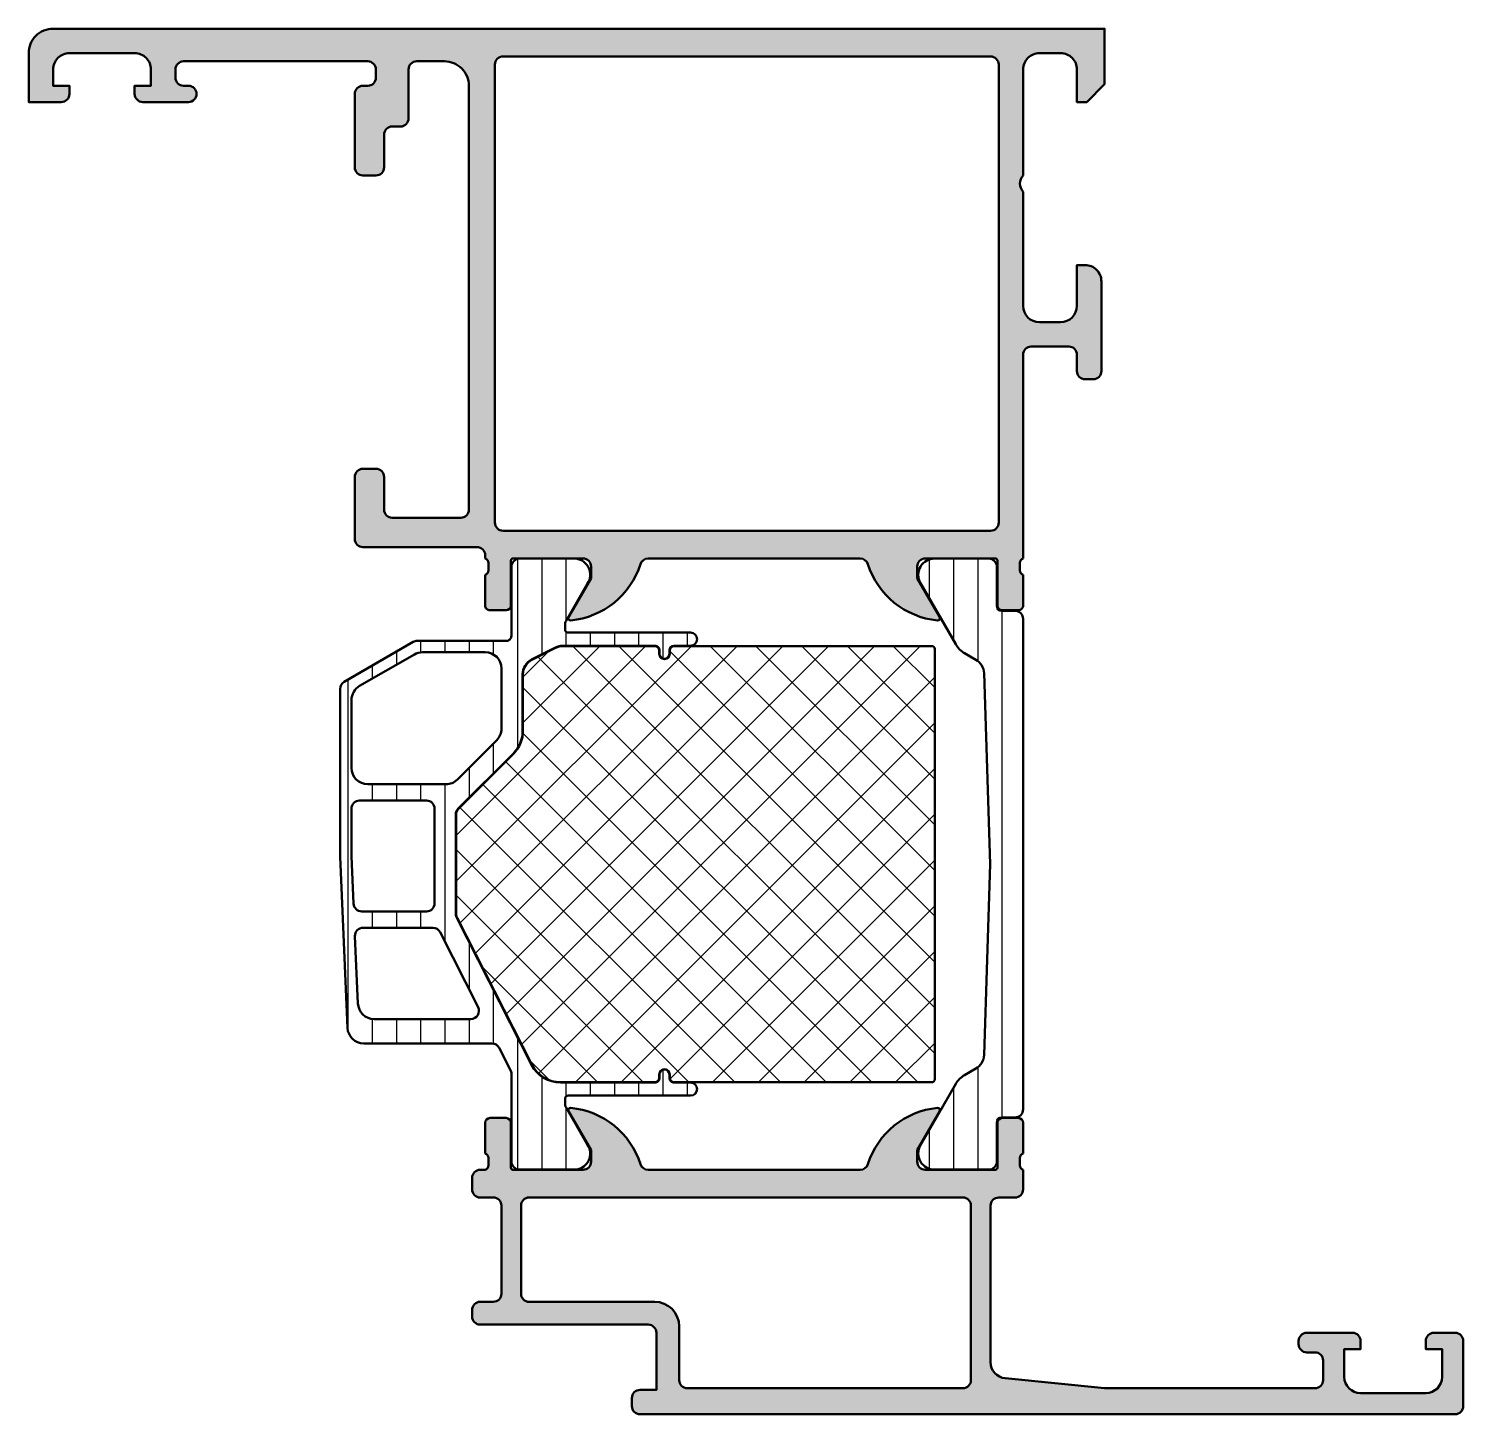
# Model space of a CAD drawing. Extents: x -30 to 58, y 0 to 85.
import ezdxf

# ---------------------------------------------------------------- set-up
doc = ezdxf.new("R2010")
doc.units = 0
for name, color, linetype, lineweight in [('0S-Alu contour', 7, 'Continuous', 50), ('0S-Alu hatch', 252, 'Continuous', 25), ('0S-Plastic contour', 254, 'Continuous', 50), ('0S-Plastic hatch', 253, 'Continuous', 25), ('0S-PT contour', 91, 'Continuous', 50), ('0S-PT hatch', 103, 'Continuous', 25)]:
    doc.layers.add(name, color=color, linetype=linetype, lineweight=lineweight)
pattern_1 = [(90, (0, 0), (-1.4859, 0), [])]

# ---------------------------------------------------------------- blocks, each defined once
blk = doc.blocks.new('391350__AEB39050_976F_42F0_87FE_E9C13E730285_')
at = {"layer": '0S-Alu hatch'}
h = blk.add_hatch(color=256, dxfattribs=at)
edge = h.paths.add_edge_path()
edge.add_line((-30, 83.49999999999999), (-30, 80.5))
edge.add_line((-30, 80.5), (-28, 80.5))
edge.add_arc((-28.0000945204032, 81.0000945204032), 0.500094529335613, 270.0108291930736, 359.9891708069433)
edge.add_line((-27.5, 81.00000000000013), (-27.5, 81.5))
edge.add_line((-27.5, 81.5), (-28.5, 81.5))
edge.add_line((-28.5, 81.5), (-28.5, 82.5))
edge.add_ellipse((-27.50009450358978, 82.50009450358978), major_axis=(-0.9999055008761111, 0), ratio=1, start_angle=-90.00541516857959, end_angle=0.005415168572710627, ccw=False)
edge.add_line((-27.5, 83.49999999999999), (-23.5, 83.49999999999999))
edge.add_ellipse((-23.49988138399752, 82.50011861600247), major_axis=(-0.9998813910332309, 0), ratio=1, start_angle=179.9932029974838, end_angle=270.0067970025261, ccw=False)
edge.add_line((-22.5, 82.50000000000017), (-22.5, 81.5))
edge.add_line((-22.5, 81.5), (-23.5, 81.5))
edge.add_line((-23.5, 81.5), (-23.5, 81))
edge.add_arc((-22.9998852815288, 81.0001147184712), 0.5001147316285043, 180.0131427528586, 269.9868572472002)
edge.add_line((-23, 80.5), (-20.19998168945313, 80.5))
edge.add_arc((-20.19998168945313, 81), 0.5, 270, 450)
edge.add_line((-20.19998168945313, 81.5), (-20.5, 81.5))
edge.add_ellipse((-20.49988528152882, 82.00011471847117), major_axis=(-0.5001147316284899, 0), ratio=1, start_angle=0.013142752803219082, end_angle=89.9868572472015, ccw=False)
edge.add_line((-21, 81.99999999999997), (-21, 82.5))
edge.add_ellipse((-20.50015538079096, 82.50015538079094), major_axis=(-0.4998446433597338, 0), ratio=1, start_angle=-90.01781086143689, end_angle=0.01781086143569155, ccw=False)
edge.add_line((-20.5, 83), (-9.200042724609375, 83))
edge.add_ellipse((-9.199813218260537, 82.50022950634884), major_axis=(-0.4997705463485197, 0), ratio=1, start_angle=179.9736884341791, end_angle=270.0263115658138, ccw=False)
edge.add_line((-8.700042724609375, 82.49999999999991), (-8.700042724609375, 82))
edge.add_ellipse((-9.200063045444452, 82.00002032083508), major_axis=(-0.5000203212479964, 0), ratio=1, start_angle=90.00232850153668, end_angle=179.9976714983276, ccw=False)
edge.add_line((-9.200042724609375, 81.5), (-9.50006103515625, 81.5))
edge.add_arc((-9.50015544145019, 81.00015542620068), 0.4998445827146277, 89.9891784718262, 180.0178160688097)
edge.add_line((-10, 80.99999999999999), (-10, 76.49998474121094))
edge.add_arc((-9.500014158086302, 76.49997821236134), 0.4999858419563255, 179.9992518277727, 270.0016224431236)
edge.add_line((-9.5, 75.99999237060547), (-8.700042724609375, 75.99999237060547))
edge.add_arc((-8.70005922034916, 76.50000886665518), 0.5000164963218107, 270.0018902101767, 359.9972355189024)
edge.add_line((-8.200042724609366, 76.49998474121062), (-8.200042724609375, 78.5))
edge.add_ellipse((-7.700177706371722, 78.50013498176234), major_axis=(-0.499865036462648, 0), ratio=1, start_angle=-90.01547194707291, end_angle=0.015471947058188107, ccw=False)
edge.add_line((-7.700042724609375, 79), (-7.20001220703125, 79))
edge.add_arc((-7.200032527866312, 79.50002032083506), 0.5000203212479823, 270.002328501535, 359.9976714983276)
edge.add_line((-6.70001220703125, 79.4999999999988), (-6.70001220703125, 82.5))
edge.add_ellipse((-6.200147188793583, 82.50013498176233), major_axis=(-0.4998650364626622, 0), ratio=1, start_angle=-90.01547194706961, end_angle=0.015471947081721282, ccw=False)
edge.add_line((-6.200012207031264, 83), (-4.499996185302734, 83))
edge.add_ellipse((-4.499899843708083, 81.50009634159466), major_axis=(-1.499903661499443, 0), ratio=1, start_angle=179.9963197858452, end_angle=270.0036802142101, ccw=False)
edge.add_line((-2.999996185302734, 81.50000000000146), (-2.999996185302734, 55.49999237060546))
edge.add_ellipse((-3.50002286533305, 55.50001905063578), major_axis=(-0.5000266807421023, 0), ratio=1, start_angle=90.00305714313657, end_angle=179.9969428567592, ccw=False)
edge.add_line((-3.499996185302734, 54.99999237060547), (-7.700042724609375, 54.99999237060547))
edge.add_ellipse((-7.700000725123433, 55.50003437009142), major_axis=(-0.500042001249753, 0), ratio=1, start_angle=0.004812382311115471, end_angle=89.9951876176741, ccw=False)
edge.add_line((-8.200042724609375, 55.49999237060561), (-8.200042724609375, 57.49999237060547))
edge.add_arc((-8.700022196941802, 57.50001289827305), 0.4999794727538295, 359.9976476058527, 450.0023523940073)
edge.add_line((-8.700042724609375, 57.99999237060547), (-9.5, 57.99999237060546))
edge.add_arc((-9.500010320110533, 57.50000269071601), 0.4999896799959666, 89.99881737803526, 180.0011826222798)
edge.add_line((-9.999999999999991, 57.49999237060541), (-10, 53.70000457763672))
edge.add_arc((-9.500010320110547, 53.69999425752617), 0.4999896799959595, 179.9988173777201, 270.0011826219663)
edge.add_line((-9.5, 53.20000457763672), (-2.500171662191867, 53.20000457763672))
edge.add_ellipse((-2.500158778562219, 52.6999640548281), major_axis=(-0.5000405229745855, 0), ratio=1, start_angle=179.9993980356912, end_angle=270.0014762355646, ccw=False)
edge.add_line((-2.000118255615227, 52.69995880127277), (-2.000118255615234, 52.4999542236328))
edge.add_ellipse((-2.078954702158283, 52.2324336316397), major_axis=(-0.2788950563274294, 0), ratio=1, start_angle=178.8354106259004, end_angle=253.5801235805062, ccw=False)
edge.add_line((-1.800117255615241, 52.22676522364131), (-1.800117255615219, 51.77317122364133))
edge.add_ellipse((-2.078985351258419, 51.76751056416428), major_axis=(-0.2789255417371814, 0), ratio=1, start_angle=106.4245945553564, end_angle=181.162870072885, ccw=False)
edge.add_line((-2.000118255615234, 51.4999672236413), (-2.000118255615234, 49.61995622363282))
edge.add_arc((-1.700118255615208, 49.61995622363282), 0.3000000000000256, 180, 270.0000000000013)
edge.add_line((-1.700118255615201, 49.3199562236328), (-0.7201439365724412, 49.31995622363281))
edge.add_arc((-0.7201439365724412, 49.61995622363281), 0.3000000000000043, 270, 360)
edge.add_line((-0.4201439365724369, 49.61995622363281), (-0.420143936572444, 52.37995422363281))
edge.add_ellipse((-0.3001439365724468, 52.3799542236328), major_axis=(-0.1199999999999972, 0), ratio=1, start_angle=269.9999999999965, end_angle=360, ccw=False)
edge.add_line((-0.3001439365724394, 52.4999542236328), (3.999881744384772, 52.49995422363281))
edge.add_ellipse((3.999881744384778, 51.99995422363282), major_axis=(-0.4999999999999929, 0), ratio=1, start_angle=180, end_angle=270.0000000000006, ccw=False)
edge.add_line((4.499881744384772, 51.99995422363281), (4.499881744384765, 51.29995422363279))
edge.add_line((4.499881744384765, 51.29995422363279), (3.118386286762401, 48.90713390060525))
edge.add_arc((3.23800152903307, 48.83807400828111), 0.1381197846483035, 150.0000000000017, 275.6225775507981)
edge.add_arc((2.761658503210981, 53.6765630854803), 4.999999999999695, 275.6225775507939, 342.2520008957133)
edge.add_ellipse((7.999893954011442, 51.9999923706052), major_axis=(-0.5000000000002625, 0), ratio=1, start_angle=269.9999999999986, end_angle=342.25200089571257, ccw=False)
edge.add_line((7.999893954011454, 52.49999237060546), (21.00000381469731, 52.49999237060546))
edge.add_ellipse((21.0000038146973, 51.99999237060547), major_axis=(-0.4999999999999929, 0), ratio=1, start_angle=197.7484163560714, end_angle=269.9999999999992, ccw=False)
edge.add_arc((26.23822705587111, 53.67660123245328), 5.000000000000014, 197.74841635607, 264.3774224492062)
edge.add_arc((25.76188403004901, 48.83811215525376), 0.1381197846483031, 264.377422449199, 389.9999999999916)
edge.add_line((25.88149927231968, 48.90717204757789), (24.5000038146973, 51.29999237060546))
edge.add_line((24.5000038146973, 51.29999237060546), (24.5000038146973, 51.99999237060548))
edge.add_ellipse((25.00000381469729, 51.99999237060549), major_axis=(-0.4999999999999894, 0), ratio=1, start_angle=270.0000000000004, end_angle=360, ccw=False)
edge.add_line((25.00000381469729, 52.49999237060547), (29.3000294956545, 52.49999237060547))
edge.add_ellipse((29.3000294956545, 52.37999237060549), major_axis=(-0.1199999999999903, 0), ratio=1, start_angle=180, end_angle=270.0000000000017, ccw=False)
edge.add_line((29.42002949565449, 52.37999237060549), (29.42002949565451, 49.61999437060548))
edge.add_arc((29.72002949565452, 49.61999437060548), 0.3000000000000114, 180, 270.0000000000013)
edge.add_line((29.72002949565452, 49.31999437060547), (30.70000381469727, 49.31999437060547))
edge.add_arc((30.70000381469728, 49.61999437060548), 0.3000000000000114, 269.9999999999986, 360)
edge.add_line((31.00000381469729, 49.61999437060548), (31.00000381469729, 51.50000537061398))
edge.add_ellipse((31.07887091034046, 51.76754871113691), major_axis=(-0.2789255417371463, 0), ratio=1, start_angle=-1.1628700728879835, end_angle=73.57540544464331, ccw=False)
edge.add_line((30.8000028146973, 51.77320937061398), (30.80000281469729, 52.22680337061397))
edge.add_ellipse((31.07884026124037, 52.23247177861238), major_axis=(-0.2788950563274561, 0), ratio=1, start_angle=-73.5801235804999, end_angle=1.164589374103116, ccw=False)
edge.add_line((31.00000381469728, 52.4999923706055), (31.00000381469738, 64.99987199467776))
edge.add_ellipse((31.50009833510046, 64.99996651475324), major_axis=(-0.5000945293354304, 0), ratio=1, start_angle=-89.98917080692883, end_angle=0.010829155564124449, ccw=False)
edge.add_line((31.50000381469728, 65.50006103515625), (33.7999305725098, 65.50006103515625))
edge.add_ellipse((33.79990851353018, 65.00000845632081), major_axis=(-0.5000525793219842, 0), ratio=1, start_angle=180.0060244572297, end_angle=269.9974724929227, ccw=False)
edge.add_line((34.29996109008792, 65.0000610351564), (34.2999305725098, 64.00006103515625))
edge.add_arc((34.79997930828378, 64.00010977093025), 0.5000487381489312, 180.0055841639549, 269.9944158359949)
edge.add_line((34.79993057250981, 63.50006103515627), (35.29993057250978, 63.50006103515625))
edge.add_arc((35.29995363589208, 64.00003797177396), 0.4999769371496646, 269.9973570091549, 360.0026429908802)
edge.add_line((35.7999305725098, 64.00006103515658), (35.79993057250979, 69.5))
edge.add_arc((34.80019734323389, 69.50026675630434), 0.9997332648648605, 359.984711911533, 450.0117909248688)
edge.add_line((34.79999160766607, 70.5), (34.29999160766606, 70.5))
edge.add_line((34.29999160766606, 70.5), (34.29999160766604, 68))
edge.add_ellipse((33.29982933465529, 68.00016227301076), major_axis=(-1.000162286174887, 0), ratio=1, start_angle=90.00929605006661, end_angle=179.9907039499392, ccw=False)
edge.add_line((33.29999160766606, 67), (32.0000038146973, 67))
edge.add_ellipse((32.00016608770807, 68.00016227301077), major_axis=(-1.000162286174901, 0), ratio=1, start_angle=0.009296050060981997, end_angle=89.9907039499339, ccw=False)
edge.add_line((31.0000038146973, 68.0000000000001), (31.0000038146973, 75))
edge.add_ellipse((31.52503769689451, 75.5), major_axis=(-0.7250245357607382, 0), ratio=1, start_angle=-43.60097236989287, end_angle=43.60097236989287, ccw=False)
edge.add_line((31.0000038146973, 76), (31.0000038146973, 82.5))
edge.add_ellipse((31.99988519869482, 82.50011861600247), major_axis=(-0.9998813910332309, 0), ratio=1, start_angle=-90.00679700252658, end_angle=0.006797002516407247, ccw=False)
edge.add_line((32.00000381469731, 83.49999999999999), (33.29999160766607, 83.49999999999999))
edge.add_ellipse((33.30011022366855, 82.5001186160025), major_axis=(-0.9998813910332167, 0), ratio=1, start_angle=179.9932029974838, end_angle=270.0067970025263, ccw=False)
edge.add_line((34.29999160766604, 82.50000000000018), (34.29999160766604, 80.5))
edge.add_line((34.29999160766604, 80.5), (34.90002822875982, 80.5))
edge.add_line((34.90002822875982, 80.5), (36.00000381469731, 81.60009765624999))
edge.add_line((36.00000381469731, 81.60009765624999), (36.00006484985355, 85))
edge.add_line((36.00006484985355, 85), (-28.5, 85))
edge.add_arc((-28.50008419146859, 83.50008419146857), 1.499915810894279, 89.99678394227956, 180.0032160576674)
edge = h.paths.add_edge_path()
edge.add_line((-0.9000205993652272, 83.29995727539062), (29.00003433227542, 83.29995727539062))
edge.add_ellipse((29.00016931403774, 82.80009225715295), major_axis=(-0.4998650364626666, 0), ratio=1, start_angle=179.9845280529183, end_angle=270.01547194706916, ccw=False)
edge.add_line((29.50003433227541, 82.79995727539062), (29.50003433227542, 54.70006561279346))
edge.add_ellipse((28.99998077812789, 54.70011916975257), major_axis=(-0.5000535570155664, 0), ratio=1, start_angle=89.99914283136297, end_angle=179.9938634818548, ccw=False)
edge.add_line((28.99997329711918, 54.20006561279296), (-0.9000205993652272, 54.20006561279296))
edge.add_ellipse((-0.8999058808940318, 54.70018033126416), major_axis=(-0.5001147316285112, 0), ratio=1, start_angle=0.013142752803219082, end_angle=89.98685724720008, ccw=False)
edge.add_line((-1.400020599365234, 54.70006561279297), (-1.400020599365227, 82.79995727539072))
edge.add_ellipse((-0.9001555811275564, 82.80009225715295), major_axis=(-0.4998650364626667, 0), ratio=1, start_angle=-90.01547194707081, end_angle=0.015471947058188107, ccw=False)
at = {"layer": '0S-Alu contour', "color": 7}
for points in [[(34.29999160766604, 82.50000000000018), (34.29999160766604, 80.5), (34.90002822875982, 80.5), (36.00000381469731, 81.60009765624999), (36.00006484985355, 85), (-28.5, 85)], [(-30, 83.49999999999999), (-30, 80.5), (-28, 80.5)], [(-27.5, 83.49999999999999), (-23.5, 83.49999999999999)], [(-20.5, 83), (-9.200042724609375, 83)], [(-6.200012207031264, 83), (-4.499996185302734, 83)], [(-1.400020599365234, 54.70006561279297), (-1.400020599365227, 82.79995727539072)], [(-0.9000205993652272, 83.29995727539062), (29.00003433227542, 83.29995727539062)], [(29.50003433227541, 82.79995727539062), (29.50003433227542, 54.70006561279346)], [(32.00000381469731, 83.49999999999999), (33.29999160766607, 83.49999999999999)], [(-27.5, 81.00000000000013), (-27.5, 81.5), (-28.5, 81.5), (-28.5, 82.5)], [(-22.5, 82.50000000000017), (-22.5, 81.5), (-23.5, 81.5), (-23.5, 81)], [(-21, 81.99999999999997), (-21, 82.5)], [(-8.700042724609375, 82.49999999999991), (-8.700042724609375, 82)], [(-6.70001220703125, 79.4999999999988), (-6.70001220703125, 82.5)], [(31.0000038146973, 76), (31.0000038146973, 82.5)], [(-20.19998168945313, 81.5), (-20.5, 81.5)], [(-10, 80.99999999999999), (-10, 76.49998474121094)], [(-9.200042724609375, 81.5), (-9.50006103515625, 81.5)], [(-2.999996185302734, 81.50000000000146), (-2.999996185302734, 55.49999237060546)], [(-23, 80.5), (-20.19998168945313, 80.5)], [(-8.200042724609366, 76.49998474121062), (-8.200042724609375, 78.5)], [(-7.700042724609375, 79), (-7.20001220703125, 79)], [(-9.5, 75.99999237060547), (-8.700042724609375, 75.99999237060547)], [(31.0000038146973, 68.0000000000001), (31.0000038146973, 75)], [(34.79999160766607, 70.5), (34.29999160766606, 70.5), (34.29999160766604, 68)], [(35.7999305725098, 64.00006103515658), (35.79993057250979, 69.5)], [(33.29999160766606, 67), (32.0000038146973, 67)], [(31.50000381469728, 65.50006103515625), (33.7999305725098, 65.50006103515625)], [(31.00000381469728, 52.4999923706055), (31.00000381469738, 64.99987199467776)], [(34.29996109008792, 65.0000610351564), (34.2999305725098, 64.00006103515625)], [(34.79993057250981, 63.50006103515627), (35.29993057250978, 63.50006103515625)], [(-9.999999999999991, 57.49999237060541), (-10, 53.70000457763672)], [(-8.700042724609375, 57.99999237060547), (-9.5, 57.99999237060546)], [(-8.200042724609375, 55.49999237060561), (-8.200042724609375, 57.49999237060547)], [(-3.499996185302734, 54.99999237060547), (-7.700042724609375, 54.99999237060547)], [(28.99997329711918, 54.20006561279296), (-0.9000205993652274, 54.20006561279296)], [(-9.5, 53.20000457763672), (-2.500171662191867, 53.20000457763672)], [(-2.000118255615227, 52.69995880127277), (-2.000118255615234, 52.4999542236328)], [(-1.800117255615241, 52.22676522364131), (-1.800117255615219, 51.77317122364133)], [(-0.4201439365724369, 49.61995622363281), (-0.420143936572444, 52.37995422363281)], [(-0.3001439365724394, 52.4999542236328), (3.999881744384772, 52.49995422363281)], [(4.499881744384772, 51.99995422363281), (4.499881744384765, 51.29995422363279), (3.118386286762401, 48.90713390060525)], [(7.999893954011454, 52.49999237060546), (21.00000381469731, 52.49999237060546)], [(25.88149927231968, 48.90717204757789), (24.5000038146973, 51.29999237060546), (24.5000038146973, 51.99999237060548)], [(25.00000381469729, 52.49999237060547), (29.3000294956545, 52.49999237060547)], [(29.42002949565449, 52.37999237060549), (29.42002949565451, 49.61999437060548)], [(30.8000028146973, 51.77320937061398), (30.80000281469729, 52.22680337061397)], [(-2.000118255615234, 51.4999672236413), (-2.000118255615234, 49.61995622363282)], [(31.00000381469729, 49.61999437060548), (31.00000381469729, 51.50000537061398)], [(-1.700118255615201, 49.3199562236328), (-0.7201439365724412, 49.31995622363281)], [(29.72002949565452, 49.31999437060547), (30.70000381469727, 49.31999437060547)]]:
    blk.add_lwpolyline(points, dxfattribs=at)
for centre, radius, start, end in [((-28.50008419146859, 83.50008419146857), 1.499915810894279, 89.99678394227956, 180.0032160576674), ((-28.0000945204032, 81.0000945204032), 0.500094529335613, 270.0108291930736, 359.9891708069433), ((-22.9998852815288, 81.0001147184712), 0.5001147316285043, 180.0131427528586, 269.9868572472002), ((-20.19998168945313, 81), 0.5, 270, 90), ((-9.50015544145019, 81.00015542620068), 0.4998445827146277, 89.9891784718262, 180.0178160688097), ((-7.200032527866312, 79.50002032083506), 0.5000203212479823, 270.002328501535, 359.9976714983276), ((-9.500014158086302, 76.49997821236134), 0.4999858419563255, 179.9992518277727, 270.0016224431236), ((-8.70005922034916, 76.50000886665518), 0.5000164963218107, 270.0018902101767, 359.9972355189024), ((34.80019734323389, 69.50026675630434), 0.9997332648648605, 359.984711911533, 90.0117909248688), ((34.79997930828378, 64.00010977093025), 0.5000487381489312, 180.0055841639549, 269.9944158359949), ((35.29995363589208, 64.00003797177396), 0.4999769371496646, 269.9973570091549, 0.002642990880182), ((-9.500010320110533, 57.50000269071601), 0.4999896799959666, 89.99881737803526, 180.0011826222798), ((-8.700022196941802, 57.50001289827305), 0.4999794727538295, 359.9976476058527, 90.00235239400735), ((-9.500010320110547, 53.69999425752617), 0.4999896799959595, 179.9988173777201, 270.0011826219663), ((2.761658503210981, 53.6765630854803), 4.999999999999695, 275.6225775507939, 342.2520008957133), ((26.23822705587111, 53.67660123245328), 5.000000000000014, 197.74841635607, 264.3774224492062), ((-1.700118255615208, 49.61995622363282), 0.3000000000000256, 180, 270.0000000000013), ((-0.7201439365724412, 49.61995622363281), 0.3000000000000043, 270, 0), ((29.72002949565452, 49.61999437060548), 0.3000000000000114, 180, 270.0000000000013), ((30.70000381469728, 49.61999437060548), 0.3000000000000114, 269.9999999999986, 0), ((3.23800152903307, 48.83807400828111), 0.1381197846483035, 150.0000000000017, 275.6225775507981), ((25.76188403004901, 48.83811215525376), 0.1381197846483031, 264.377422449199, 29.99999999999166)]:
    blk.add_arc(centre, radius, start, end, dxfattribs=at)
at = {"layer": '0S-Alu contour', "color": 7, "extrusion": (0, 0, -1)}
for centre, radius, start, end in [((27.50009450358978, 82.50009450358978), 0.9999055008761111, 359.9945848314273, 90.00541516857969), ((23.49988138399752, 82.50011861600247), 0.9998813910332311, 89.9932029974739, 180.0067970025163), ((20.50015538079096, 82.50015538079094), 0.4998446433597338, 359.9821891385643, 90.01781086143689), ((9.199813218260537, 82.50022950634884), 0.4997705463485197, 89.97368843418624, 180.026311565821), ((6.200147188793583, 82.50013498176233), 0.4998650364626622, 359.9845280529183, 90.01547194706968), ((4.499899843708083, 81.50009634159466), 1.499903661499443, 89.99631978578991, 180.0036802141548), ((0.9001555811275564, 82.80009225715295), 0.4998650364626667, 359.9845280529418, 90.01547194707081), ((-29.00016931403774, 82.80009225715295), 0.4998650364626667, 89.98452805293083, 180.0154719470817), ((-31.99988519869482, 82.50011861600247), 0.9998813910332311, 359.9932029974836, 90.0067970025267), ((-33.30011022366855, 82.5001186160025), 0.9998813910332168, 89.9932029974737, 180.0067970025163), ((20.49988528152882, 82.00011471847117), 0.5001147316284899, 270.0131427527986, 359.9868572471968), ((9.200063045444452, 82.00002032083508), 0.5000203212479964, 180.0023285016724, 269.9976714984633), ((7.700177706371722, 78.50013498176234), 0.499865036462648, 359.9845280529418, 90.01547194707294), ((-31.52503769689451, 75.5), 0.7250245357607382, 316.3990276301071, 43.60097236989289), ((-32.00016608770807, 68.00016227301077), 1.000162286174901, 270.0092960500661, 359.990703949939), ((-33.29982933465529, 68.00016227301076), 1.000162286174887, 180.0092960500609, 269.9907039499334), ((-31.50009833510046, 64.99996651475324), 0.5000945293354304, 359.9891708444359, 89.98917080692891), ((-33.79990851353018, 65.00000845632081), 0.5000525793219842, 90.00252750707728, 179.9939755427703), ((7.700000725123433, 55.50003437009142), 0.500042001249753, 270.0048123823259, 359.9951876176889), ((3.50002286533305, 55.50001905063578), 0.5000266807421023, 180.0030571432409, 269.9969428568634), ((0.8999058808940318, 54.70018033126416), 0.5001147316285112, 270.0131427527999, 359.9868572471968), ((-28.99998077812789, 54.70011916975257), 0.5000535570155664, 180.0061365181453, 270.000857168637), ((2.500158778562219, 52.6999640548281), 0.5000405229745855, 89.9985237644354, 180.0006019643089), ((2.078954702158283, 52.2324336316397), 0.2788950563274294, 106.4198764194938, 181.1645893740997), ((0.3001439365724468, 52.3799542236328), 0.1199999999999972, 0, 90.00000000000351), ((-3.999881744384778, 51.99995422363282), 0.4999999999999929, 89.99999999999939, 180), ((-7.999893954011442, 51.9999923706052), 0.5000000000002625, 17.74799910428745, 90.00000000000142), ((-21.0000038146973, 51.99999237060547), 0.4999999999999929, 90.00000000000081, 162.2515836439286), ((-25.00000381469729, 51.99999237060549), 0.4999999999999894, 0, 89.99999999999959), ((-29.3000294956545, 52.37999237060549), 0.1199999999999903, 89.99999999999831, 180), ((-31.07884026124037, 52.23247177861238), 0.2788950563274561, 358.8354106258969, 73.58012358049987), ((2.078985351258419, 51.76751056416428), 0.2789255417371815, 178.837129927115, 253.5754054446436), ((-31.07887091034046, 51.76754871113691), 0.2789255417371463, 286.4245945553567, 1.162870072888105)]:
    blk.add_arc(centre, radius, start, end, dxfattribs=at)
blk = doc.blocks.new('345340__F8FBBD0E_CE61_4F8D_8D8F_3A929D854685_')
at = {"layer": '0S-Alu hatch'}
h = blk.add_hatch(color=256, dxfattribs=at)
edge = h.paths.add_edge_path()
edge.add_arc((48.4, 4.299999999999982), 0.5, 180, 270)
edge.add_line((48.4, 3.799999999999982), (48.9, 3.799999999999982))
edge.add_ellipse((48.90000000000001, 3.299999999999988), major_axis=(-0.4999999999999947, 0), ratio=1, start_angle=180, end_angle=270.0000000000008, ccw=False)
edge.add_line((49.40000000000001, 3.299999999999982), (49.39999999999997, 2.099999999999981))
edge.add_ellipse((48.89999999999997, 2.099999999999974), major_axis=(-0.5, 0), ratio=1, start_angle=90, end_angle=180, ccw=False)
edge.add_line((48.89999999999997, 1.599999999999978), (35.9983668848607, 1.599999999999979))
edge.add_line((35.9983668848607, 1.599999999999979), (29.90086726378649, 2.209750724796321))
edge.add_ellipse((30.00036986780804, 3.204788067252857), major_axis=(-1.000000040545016, 0), ratio=1, start_angle=1.5080649291121517e-05, end_angle=84.2894712981921, ccw=False)
edge.add_line((29.00036982726306, 3.204787804045858), (29.00036982726305, 12.79998738861467))
edge.add_ellipse((29.5004196810018, 12.79987268502242), major_axis=(-0.50004986689435, 0), ratio=1, start_angle=270.0131427528005, end_angle=359.9868572472245, ccw=False)
edge.add_line((29.50030497740955, 13.29992253876117), (30.50000000000001, 13.29992253876117))
edge.add_arc((30.50000000000001, 13.79992253876117), 0.5, 270, 360)
edge.add_line((31.00000000000001, 13.79992253876117), (31, 15))
edge.add_ellipse((31.07883644654304, 15.26752059199312), major_axis=(-0.2788950563274341, 0), ratio=1, start_angle=-1.16458937409692, end_angle=73.5801235805094, ccw=False)
edge.add_line((30.79999899999999, 15.27318899999149), (30.799999, 15.72678299999148))
edge.add_ellipse((31.07886709564316, 15.73244365946855), major_axis=(-0.2789255417371436, 0), ratio=1, start_angle=-73.57540544464632, end_angle=1.1628700728883814, ccw=False)
edge.add_line((31, 15.99998699999148), (31, 17.879998))
edge.add_arc((30.69999999999999, 17.879998), 0.3000000000000078, 0, 90)
edge.add_line((30.69999999999999, 18.17999800000001), (29.72002568095721, 18.179998))
edge.add_arc((29.72002568095721, 17.879998), 0.3000000000000007, 90, 180)
edge.add_line((29.42002568095722, 17.879998), (29.42002568095722, 15.11999999999999))
edge.add_ellipse((29.30002568095722, 15.11999999999999), major_axis=(-0.1199999999999903, 0), ratio=1, start_angle=89.99999999999488, end_angle=180, ccw=False)
edge.add_line((29.30002568095721, 15), (25.00000000000002, 15))
edge.add_ellipse((25.00000000000002, 15.5), major_axis=(-0.5000000000000018, 0), ratio=1, start_angle=0, end_angle=89.9999999999996, ccw=False)
edge.add_line((24.50000000000001, 15.5), (24.49999999999999, 16.2))
edge.add_line((24.49999999999999, 16.2), (25.88149545762237, 18.59282032302755))
edge.add_arc((25.76188021535172, 18.6618802153517), 0.1381197846482894, 330.0000000000001, 455.6225775507986)
edge.add_arc((26.23822324117385, 13.82339113815207), 5.000000000000113, 95.62257755079395, 162.2515836439303)
edge.add_ellipse((21.00000000000005, 15.49999999999988), major_axis=(-0.4999999999998832, 0), ratio=1, start_angle=89.99999999999511, end_angle=162.2515836439259, ccw=False)
edge.add_line((21.00000000000001, 15), (7.999999999999992, 15))
edge.add_ellipse((8.000000000000023, 15.49999999999983), major_axis=(-0.4999999999998384, 0), ratio=1, start_angle=17.748416356065775, end_angle=89.99999999999648, ccw=False)
edge.add_arc((2.761776758826194, 13.82339113815201), 5.000000000000189, 17.74841635607066, 84.37742244920682)
edge.add_arc((3.23811978464829, 18.66188021535171), 0.138119784648294, 84.37742244920994, 209.9999999999989)
edge.add_line((3.11850454237763, 18.59282032302757), (4.500000000000007, 16.19999999999999))
edge.add_line((4.500000000000007, 16.19999999999999), (4.5, 15.5))
edge.add_ellipse((3.999999999999994, 15.5), major_axis=(-0.5000000000000054, 0), ratio=1, start_angle=89.99999999999898, end_angle=180, ccw=False)
edge.add_line((3.999999999999985, 15), (-0.3000256809571908, 15))
edge.add_ellipse((-0.3000256809571875, 15.12000000000001), major_axis=(-0.1200000000000081, 0), ratio=1, start_angle=0, end_angle=89.99999999999852, ccw=False)
edge.add_line((-0.4200256809571954, 15.12000000000001), (-0.4200256809572025, 17.879998))
edge.add_arc((-0.7200256809572068, 17.879998), 0.3000000000000043, 0, 90)
edge.add_line((-0.7200256809572068, 18.179998), (-1.699999999999988, 18.179998))
edge.add_arc((-1.699999999999988, 17.87999800000001), 0.2999999999999936, 90, 180)
edge.add_line((-1.999999999999982, 17.87999800000001), (-1.999999999999985, 15.99998699999149))
edge.add_ellipse((-2.078867095643156, 15.73244365946856), major_axis=(-0.2789255417371449, 0), ratio=1, start_angle=178.8371299271117, end_angle=253.5754054446443, ccw=False)
edge.add_line((-1.799998999999992, 15.72678299999149), (-1.799998999999978, 15.2731889999915))
edge.add_ellipse((-2.078836446543044, 15.26752059199314), major_axis=(-0.2788950563274528, 0), ratio=1, start_angle=106.4198764194914, end_angle=181.1645893740957, ccw=False)
edge.add_line((-2, 15), (-2.299680908210589, 15))
edge.add_arc((-2.299680908210589, 14.5), 0.5000000000000036, 90, 180)
edge.add_line((-2.799680908210593, 14.5), (-2.799680908210589, 13.79992253876117))
edge.add_arc((-2.299566189739373, 13.80003725723238), 0.5001147316285254, 180.0131427528032, 269.9868572472019)
edge.add_line((-2.299680908210554, 13.29992253876116), (-1.499693115241839, 13.29992253876117))
edge.add_ellipse((-1.499443254268493, 12.80017239973451), major_axis=(-0.4997502014883695, 0), ratio=1, start_angle=179.9713537287259, end_angle=270.02864627126024, ccw=False)
edge.add_line((-0.9996931152418397, 12.79992253876115), (-0.9996931152418326, 7.400020671848326))
edge.add_ellipse((-1.499713436076881, 7.400040992683373), major_axis=(-0.500020321247968, 0), ratio=1, start_angle=90.00232850153418, end_angle=179.9976714983276, ccw=False)
edge.add_line((-1.499693115241825, 6.900020671848325), (-2.299680908210575, 6.900020671848324))
edge.add_arc((-2.29956618973938, 6.39990595337711), 0.5001147316285218, 90.0131427527998, 179.9868572471968)
edge.add_line((-2.799680908210593, 6.400020671848336), (-2.799680908210568, 5.999996257785826))
edge.add_arc((-2.299566189739373, 6.000110976257019), 0.5001147316285043, 180.0131427528032, 269.9868572471977)
edge.add_line((-2.299680908210589, 5.499996257785824), (8.00027636718005, 5.499996257785824))
edge.add_ellipse((8.000276199942052, 4.999996090547825), major_axis=(-0.5000001672380266, 0), ratio=1, start_angle=180.0000191671709, end_angle=269.9999808359436, ccw=False)
edge.add_line((8.50027636718005, 4.999996257813001), (8.500276367180042, 1.4999999532738))
edge.add_line((8.500276367180042, 1.4999999532738), (7.500276367180042, 1.4999999532738))
edge.add_arc((7.500391085671957, 0.999885234768207), 0.5001147316629067, 90.0131427551726, 179.9868504146385)
edge.add_line((7.000276367180042, 1.000000012878439), (7.000276367180042, 0.5000000128784449))
edge.add_arc((7.500391118378033, 0.50011473346203), 0.5001147643557833, 180.0131429938963, 269.9798609896767)
edge.add_line((7.500215332023778, -1e-15), (57.5, 1e-16))
edge.add_arc((57.5, 0.5000000000000002), 0.5000000000000001, 270, 360)
edge.add_line((58, 0.5000000000000002), (58, 4.5))
edge.add_arc((57.5, 4.5), 0.5, 0, 90)
edge.add_line((57.5, 5), (56.19999999999999, 5))
edge.add_arc((56.19999999999999, 4.5), 0.5, 90, 180)
edge.add_line((55.69999999999999, 4.5), (55.69999999999999, 4))
edge.add_line((55.69999999999999, 4), (56.69999999999999, 4))
edge.add_line((56.69999999999999, 4), (56.69999999999996, 2.299999999999997))
edge.add_ellipse((55.69999999999996, 2.3), major_axis=(-1, 0), ratio=1, start_angle=90, end_angle=180, ccw=False)
edge.add_line((55.69999999999996, 1.299999999999997), (51.69999999999999, 1.299999999999982))
edge.add_ellipse((51.69999999999999, 2.299999999999983), major_axis=(-1.000000000000001, 0), ratio=1, start_angle=0, end_angle=90, ccw=False)
edge.add_line((50.69999999999999, 2.299999999999982), (50.69999999999999, 4))
edge.add_line((50.69999999999999, 4), (51.69999999999999, 4))
edge.add_line((51.69999999999999, 4), (51.69999999999999, 4.499999999999984))
edge.add_arc((51.19999999999999, 4.5), 0.5, 0, 90)
edge.add_line((51.19999999999999, 5), (48.4, 4.999999999999999))
edge.add_arc((48.4, 4.499999999999998), 0.5000000000000009, 90, 180)
edge.add_line((47.9, 4.499999999999998), (47.9, 4.299999999999982))
edge = h.paths.add_edge_path()
edge.add_line((0.7003190917894245, 13.29992253876116), (27.30035380553454, 13.29992253876116))
edge.add_ellipse((27.30048878729687, 12.80005752052349), major_axis=(-0.4998650364626666, 0), ratio=1, start_angle=179.9845280529183, end_angle=270.0154719470708, ccw=False)
edge.add_line((27.80035380553454, 12.79992253876116), (27.80035380553453, 2.099975658420646))
edge.add_ellipse((27.30025928519608, 2.100070059527233), major_axis=(-0.5000945292483385, 0), ratio=1, start_angle=90.0108291856589, end_angle=179.9891844747251, ccw=False)
edge.add_line((27.30035380553454, 1.5999755392113), (10.40030078124254, 1.599975539211298))
edge.add_ellipse((10.400395301581, 2.100070059527241), major_axis=(-0.5000945292483491, 0), ratio=1, start_angle=0.010815525275006621, end_angle=89.98917081434081, ccw=False)
edge.add_line((9.900300781242542, 2.0999756584206), (9.900300781242535, 5.400020670741935))
edge.add_arc((8.40030085426848, 5.400020744874272), 1.499999926974057, 2.8316468405e-06, 90.00000278938575)
edge.add_line((8.400300781242535, 6.900020671848324), (0.7003190917894316, 6.900020671848329))
edge.add_ellipse((0.7001505502649508, 7.399791119466812), major_axis=(-0.4997704760377753, 0), ratio=1, start_angle=-0.02631684688930136, end_angle=90.0193223062816, ccw=False)
edge.add_line((0.2003801269456744, 7.400020671848324), (0.2003801269456733, 12.79992253876121))
edge.add_ellipse((0.7001505502649508, 12.80015209114268), major_axis=(-0.4997704760377764, 0), ratio=1, start_angle=-90.01932230628069, end_angle=0.02631684688930136, ccw=False)
at = {"layer": '0S-Alu contour', "color": 7}
for points in [[(3.11850454237763, 18.59282032302757), (4.500000000000007, 16.19999999999999), (4.5, 15.5)], [(24.50000000000001, 15.5), (24.49999999999999, 16.2), (25.88149545762237, 18.59282032302755)], [(-1.999999999999982, 17.87999800000001), (-1.999999999999985, 15.99998699999149)], [(-0.7200256809572068, 18.179998), (-1.699999999999988, 18.179998)], [(-0.4200256809571954, 15.12000000000001), (-0.4200256809572025, 17.879998)], [(29.42002568095722, 17.879998), (29.42002568095722, 15.11999999999999)], [(30.69999999999999, 18.17999800000001), (29.72002568095721, 18.179998)], [(31, 15.99998699999148), (31, 17.879998)], [(-2, 15), (-2.299680908210589, 15)], [(-1.799998999999992, 15.72678299999149), (-1.799998999999978, 15.2731889999915)], [(3.999999999999985, 15), (-0.3000256809571908, 15)], [(21.00000000000001, 15), (7.999999999999992, 15)], [(29.30002568095721, 15), (25.00000000000002, 15)], [(30.79999899999999, 15.27318899999149), (30.799999, 15.72678299999148)], [(31.00000000000001, 13.79992253876117), (31, 15)], [(-2.799680908210593, 14.5), (-2.799680908210589, 13.79992253876117)], [(-2.299680908210554, 13.29992253876116), (-1.499693115241839, 13.29992253876117)], [(0.7003190917894245, 13.29992253876116), (27.30035380553454, 13.29992253876116)], [(29.50030497740955, 13.29992253876117), (30.50000000000001, 13.29992253876117)], [(-0.9996931152418397, 12.79992253876115), (-0.9996931152418326, 7.400020671848326)], [(0.2003801269456744, 7.400020671848324), (0.2003801269456733, 12.79992253876121)], [(27.80035380553454, 12.79992253876116), (27.80035380553453, 2.099975658420645)], [(29.00036982726306, 3.204787804045858), (29.00036982726305, 12.79998738861467)], [(-2.799680908210593, 6.400020671848336), (-2.799680908210568, 5.999996257785826)], [(-1.499693115241825, 6.900020671848325), (-2.299680908210575, 6.900020671848324)], [(8.400300781242535, 6.900020671848324), (0.7003190917894315, 6.900020671848329)], [(-2.299680908210589, 5.499996257785824), (8.00027636718005, 5.499996257785824)], [(9.900300781242542, 2.0999756584206), (9.900300781242535, 5.400020670741935)], [(8.50027636718005, 4.999996257813001), (8.500276367180042, 1.4999999532738), (7.500276367180042, 1.4999999532738)], [(47.9, 4.499999999999998), (47.9, 4.299999999999982)], [(51.19999999999999, 5), (48.4, 4.999999999999999)], [(50.69999999999999, 2.299999999999982), (50.69999999999999, 4), (51.69999999999999, 4), (51.69999999999999, 4.499999999999984)], [(55.69999999999999, 4.5), (55.69999999999999, 4), (56.69999999999999, 4), (56.69999999999996, 2.299999999999997)], [(57.5, 5), (56.19999999999999, 5)], [(58, 0.5000000000000002), (58, 4.5)], [(48.4, 3.799999999999982), (48.9, 3.799999999999982)], [(49.40000000000001, 3.299999999999982), (49.39999999999997, 2.099999999999981)], [(48.89999999999997, 1.599999999999978), (35.9983668848607, 1.599999999999979), (29.90086726378649, 2.209750724796321)], [(7.000276367180042, 1.000000012878439), (7.000276367180042, 0.5000000128784449)], [(27.30035380553454, 1.5999755392113), (10.40030078124254, 1.599975539211298)], [(55.69999999999996, 1.299999999999997), (51.69999999999999, 1.299999999999982)], [(7.500215332023778, -1e-15), (57.5, 1e-16)]]:
    blk.add_lwpolyline(points, dxfattribs=at)
for centre, radius, start, end in [((3.23811978464829, 18.66188021535171), 0.138119784648294, 84.37742244920994, 209.9999999999989), ((2.761776758826194, 13.82339113815201), 5.000000000000189, 17.74841635607066, 84.37742244920682), ((26.23822324117385, 13.82339113815207), 5.000000000000113, 95.62257755079395, 162.2515836439303), ((25.76188021535172, 18.6618802153517), 0.1381197846482894, 330.0000000000001, 95.62257755079864), ((-1.699999999999988, 17.87999800000001), 0.2999999999999936, 90, 180), ((-0.7200256809572068, 17.879998), 0.3000000000000043, 0, 90), ((29.72002568095721, 17.879998), 0.3000000000000007, 90, 180), ((30.69999999999999, 17.879998), 0.3000000000000078, 0, 90), ((-2.299680908210589, 14.5), 0.5000000000000036, 90, 180), ((-2.299566189739373, 13.80003725723238), 0.5001147316285254, 180.0131427528032, 269.9868572472019), ((30.50000000000001, 13.79992253876117), 0.5, 270, 0), ((-2.29956618973938, 6.39990595337711), 0.5001147316285218, 90.0131427527998, 179.9868572471968), ((8.40030085426848, 5.400020744874272), 1.499999926974057, 2.8316468405e-06, 90.00000278938575), ((-2.299566189739373, 6.000110976257019), 0.5001147316285043, 180.0131427528032, 269.9868572471977), ((48.4, 4.499999999999998), 0.5000000000000009, 90, 180), ((51.19999999999999, 4.5), 0.5, 0, 90), ((56.19999999999999, 4.5), 0.5, 90, 180), ((57.5, 4.5), 0.5, 0, 90), ((48.4, 4.299999999999982), 0.5, 180, 270), ((7.500391085671957, 0.999885234768207), 0.5001147316629067, 90.0131427551726, 179.9868504146385), ((7.500391118378033, 0.50011473346203), 0.5001147643557833, 180.0131429938963, 269.9798609896767), ((57.5, 0.5000000000000002), 0.5000000000000001, 270, 0)]:
    blk.add_arc(centre, radius, start, end, dxfattribs=at)
at = {"layer": '0S-Alu contour', "color": 7, "extrusion": (0, 0, -1)}
for centre, radius, start, end in [((2.078867095643156, 15.73244365946856), 0.2789255417371449, 106.4245945553557, 181.1628700728884), ((-31.07886709564316, 15.73244365946855), 0.2789255417371436, 358.8371299271116, 73.57540544464624), ((2.078836446543044, 15.26752059199314), 0.2788950563274528, 178.8354106259043, 253.5801235805086), ((0.3000256809571875, 15.12000000000001), 0.1200000000000081, 270.0000000000016, 0), ((-3.999999999999994, 15.5), 0.5000000000000054, 180, 270.000000000001), ((-8.000000000000023, 15.49999999999983), 0.4999999999998384, 270.0000000000035, 342.2515836439342), ((-21.00000000000005, 15.49999999999988), 0.4999999999998832, 197.7484163560741, 270.0000000000049), ((-25.00000000000002, 15.5), 0.5000000000000018, 270.0000000000004, 0), ((-29.30002568095722, 15.11999999999999), 0.1199999999999903, 180, 270.0000000000051), ((-31.07883644654304, 15.26752059199312), 0.2788950563274341, 286.4198764194906, 1.164589374096924), ((1.499443254268493, 12.80017239973451), 0.4997502014883695, 89.97135372873974, 180.0286462712742), ((-0.7001505502649508, 12.80015209114268), 0.4997704760377764, 359.9736831531107, 90.01932230628076), ((-27.30048878729687, 12.80005752052349), 0.4998650364626667, 89.98452805292918, 180.0154719470817), ((-29.5004196810018, 12.79987268502242), 0.50004986689435, 0.0131427527754762, 89.98685724719952), ((1.499713436076881, 7.400040992683373), 0.500020321247968, 180.0023285016724, 269.9976714984658), ((-0.7001505502649508, 7.399791119466812), 0.4997704760377754, 269.9806776937184, 0.0263168468893796), ((-8.000276199942052, 4.999996090547825), 0.5000001672380266, 90.00001916405645, 179.9999808328291), ((-48.90000000000001, 3.299999999999988), 0.4999999999999947, 89.9999999999992, 180), ((-30.00036986780804, 3.204788067252857), 1.000000040545016, 275.710528701808, 359.9999849193507), ((-10.400395301581, 2.100070059527241), 0.5000945292483491, 270.0108291856592, 359.989184474725), ((-27.30025928519608, 2.100070059527233), 0.5000945292483385, 180.010815525275, 269.9891708143411), ((-48.89999999999997, 2.099999999999974), 0.5, 180, 270), ((-51.69999999999999, 2.299999999999983), 1.000000000000001, 270, 0), ((-55.69999999999996, 2.3), 1, 180, 270)]:
    blk.add_arc(centre, radius, start, end, dxfattribs=at)
blk = doc.blocks.new('244381__97D78B3F_9082_4AAB_90C9_865711BECB66___A4B8BBB7_5024_4642_AD86_8165802717F5_')
at = {"layer": '0S-Plastic hatch'}
h = blk.add_hatch(dxfattribs=at)
h.set_pattern_fill('ANSI31', color=256, scale=0.4680000000000001, angle=45, style=0)
h.set_pattern_definition(pattern_1)
edge = h.paths.add_edge_path()
edge.add_line((-6.415970436409907, 47.38301270189438), (-10.64994503262528, 44.93852632902735))
edge.add_arc((-10.39994503262541, 44.50551362713496), 0.5000000000000818, 119.9999999999777, 180)
edge.add_line((-10.89994503262549, 44.50551362713496), (-10.89994503262549, 34.20188277422025))
edge.add_line((-10.89994503262549, 34.20188277422025), (-10.44170151195214, 23.70638061263665))
edge.add_arc((-9.442653290370458, 23.75000000000202), 0.9999999999998317, 182.5000000000022, 270.0000000000073)
edge.add_line((-9.44265329037033, 22.75000000000218), (-1.582449368332781, 22.75000000000216))
edge.add_ellipse((-1.582449368332748, 22.25000000000234), major_axis=(-0.4999999999998224, 0), ratio=1, start_angle=207.0072193886976, end_angle=270.0000000000038, ccw=False)
edge.add_line((-1.136974711653969, 22.47705138241774), (-0.421959010865983, 21.07419106754012))
edge.add_ellipse((-0.6892438048734258, 20.9379602380909), major_axis=(-0.3000000000000417, 0), ratio=1, start_angle=179.9920113084649, end_angle=207.0072193886795, ccw=False)
edge.add_line((-0.3892438077894482, 20.93791840939998), (-0.39000061706367, 15.50999861706369))
edge.add_arc((0.1099953603749455, 15.50999597743861), 0.4999959774455833, 179.9996975182267, 270.0003024811859)
edge.add_line((0.1099980000000186, 15.01), (3.58653949809949, 15.01))
edge.add_arc((3.444228849108142, 15.99981807472285), 0.9999960709244732, 278.1816080518995, 392.7270160998407)
edge.add_line((4.285481498099485, 16.540453), (2.966964645140841, 18.82419149299001))
edge.add_ellipse((3.399977361871245, 19.07419146728957), major_axis=(-0.5000000000000293, 0), ratio=1, start_angle=0.001175055589214935, end_angle=29.999996599344, ccw=False)
edge.add_line((2.899977361976368, 19.0741812129951), (2.900054967374508, 19.3499999995752))
edge.add_ellipse((3.100054967587959, 19.34999999978872), major_axis=(-0.2000000002134512, 0), ratio=1, start_angle=270.0000000612014, end_angle=360, ccw=False)
edge.add_line((3.100054967374326, 19.55000000000217), (10.60005496737449, 19.55000000000218))
edge.add_arc((10.60005496737452, 19.95000000000218), 0.3999999999999986, 269.9999999999959, 449.9999999999959)
edge.add_line((10.60005496737455, 20.35000000000218), (9.60005496737461, 20.35000000000217))
edge.add_ellipse((9.600054967374504, 20.65000000000212), major_axis=(-0.2999999999999474, 0), ratio=1, start_angle=0, end_angle=90.00000000002012, ccw=False)
edge.add_line((9.300054967374557, 20.65000000000212), (9.3000549673746, 20.85000000000218))
edge.add_arc((9.00005496737456, 20.85000000000218), 0.3000000000000398, 0, 180)
edge.add_line((8.70005496737452, 20.85000000000218), (8.70005496737452, 20.65000000000217))
edge.add_ellipse((8.400054967374613, 20.65000000000212), major_axis=(-0.2999999999999065, 0), ratio=1, start_angle=89.99999999999358, end_angle=180, ccw=False)
edge.add_line((8.40005496737458, 20.35000000000221), (2.629705717146585, 20.35000000000217))
edge.add_ellipse((2.629705717146631, 22.35000000000223), major_axis=(-2.000000000000056, 0), ratio=1, start_angle=27.00721938869009, end_angle=89.99999999999869, ccw=False)
edge.add_line((0.8478070904307129, 21.4417944703405), (-3.745419689304348, 30.45370226400084))
edge.add_ellipse((-3.299945032626231, 30.68075364641628), major_axis=(-0.4999999999992484, 0), ratio=1, start_angle=0, end_angle=27.007219388735678, ccw=False)
edge.add_line((-3.79994503262548, 30.68075364641628), (-3.79994503262548, 36.80441558773052))
edge.add_ellipse((-3.299945032625488, 36.80441558773053), major_axis=(-0.499999999999992, 0), ratio=1, start_angle=314.9999999999975, end_angle=360, ccw=False)
edge.add_line((-3.653498423218742, 37.15796897832381), (-0.2857314702524718, 40.52573593128984))
edge.add_arc((-1.699945032625521, 41.93994949366299), 2.000000000000004, 314.999999999998, 360)
edge.add_line((0.3000549673744837, 41.93994949366299), (0.3000549673745994, 45.40247913859535))
edge.add_ellipse((1.300054967374522, 45.4024791385953), major_axis=(-0.9999999999999232, 0), ratio=1, start_angle=296.9864693082955, end_angle=360, ccw=False)
edge.add_line((0.8462748960453296, 46.29359285011831), (2.314224088476734, 47.04111371152528))
edge.add_ellipse((2.768004159805677, 46.15000000000317), major_axis=(-0.999999999999005, 0), ratio=1, start_angle=270.0000000000114, end_angle=296.9864693083062, ccw=False)
edge.add_line((2.768004159805478, 47.15000000000218), (8.400054967374437, 47.15000000000214))
edge.add_ellipse((8.400054967374542, 46.85000000000228), major_axis=(-0.2999999999998621, 0), ratio=1, start_angle=180, end_angle=270.00000000002, ccw=False)
edge.add_line((8.700054967374406, 46.85000000000228), (8.70005496737452, 46.65000000000216))
edge.add_arc((9.000054967374531, 46.65000000000216), 0.3000000000000114, 180, 360)
edge.add_line((9.300054967374543, 46.65000000000216), (9.30005496737455, 46.8500000000021))
edge.add_ellipse((9.600054967374488, 46.85000000000224), major_axis=(-0.2999999999999403, 0), ratio=1, start_angle=270.0000000000312, end_angle=360, ccw=False)
edge.add_line((9.600054967374327, 47.15000000000218), (10.60005496737449, 47.15000000000219))
edge.add_arc((10.60005496737447, 47.55000000000219), 0.4000000000000057, 270.0000000000041, 450.000000000004)
edge.add_line((10.60005496737444, 47.9500000000022), (3.100054967374383, 47.95000000000223))
edge.add_ellipse((3.100054967374543, 48.15000000000215), major_axis=(-0.1999999999999176, 0), ratio=1, start_angle=0, end_angle=89.99999999995413, ccw=False)
edge.add_line((2.900054967374629, 48.15000000000214), (2.899977361976361, 48.42581878700407))
edge.add_ellipse((3.399977361871226, 48.42580853271041), major_axis=(-0.5000000000000151, 0), ratio=1, start_angle=330.00000340065736, end_angle=359.9988249444108, ccw=False)
edge.add_line((2.966964645140826, 48.67580850700996), (4.285481498099485, 50.95954700000001))
edge.add_arc((3.444228849108142, 51.50018192527716), 0.99999607092447, 327.2729839001595, 441.8183919481005)
edge.add_line((3.58653949809949, 52.49), (0.1099980000000187, 52.49000000000001))
edge.add_arc((0.1099953603749526, 51.99000402256138), 0.4999959774455975, 89.99969751881494, 180.0003024817733)
edge.add_line((-0.3900006170636771, 51.99000138293119), (-0.3894094438636699, 47.75004182869323))
edge.add_ellipse((-0.6894094409475946, 47.75000000000217), major_axis=(-0.2999999999999903, 0), ratio=1, start_angle=89.99999999999909, end_angle=180.0079886915353, ccw=False)
edge.add_line((-0.6894094409475997, 47.45000000000217), (-6.165970436409679, 47.45000000000217))
edge.add_arc((-6.165970436409793, 46.95000000000178), 0.5000000000003908, 89.99999999998697, 119.9999999999894)
edge = h.paths.add_edge_path()
edge.add_ellipse((-1.999945032625412, 45.75000000000218), major_axis=(-1, 0), ratio=1, start_angle=180, end_angle=270, ccw=False)
edge.add_line((-0.999945032625412, 45.75000000000218), (-0.9999450326254113, 42.06421356237528))
edge.add_ellipse((-1.999945032625419, 42.06421356237528), major_axis=(-1.000000000000007, 0), ratio=1, start_angle=135.0000000000006, end_angle=180, ccw=False)
edge.add_line((-1.292838251438858, 41.35710678118873), (-3.707051813811969, 38.94289321881564))
edge.add_ellipse((-4.414158594998518, 39.65000000000218), major_axis=(-1, 0), ratio=1, start_angle=90, end_angle=135.0000000000001, ccw=False)
edge.add_line((-4.414158594998518, 38.65000000000218), (-9.19994503262545, 38.65000000000218))
edge.add_ellipse((-9.19994503262545, 39.65000000000218), major_axis=(-1, 0), ratio=1, start_angle=0, end_angle=90, ccw=False)
edge.add_line((-10.19994503262545, 39.65000000000218), (-10.19994503262545, 43.81269330410754))
edge.add_ellipse((-9.19994503262545, 43.81269330410754), major_axis=(-0.9999999999999959, 0), ratio=1, start_angle=300.0000000000001, end_angle=360, ccw=False)
edge.add_line((-9.69994503262545, 44.67871870789197), (-6.344431405492498, 46.61602540378662))
edge.add_ellipse((-5.844431405492493, 45.7500000000022), major_axis=(-0.9999999999999857, 0), ratio=1, start_angle=270.0000000000008, end_angle=300.0000000000008, ccw=False)
edge.add_line((-5.844431405492507, 46.75000000000219), (-1.999945032625412, 46.75000000000219))
edge = h.paths.add_edge_path()
edge.add_ellipse((-9.486964033625839, 29.35000000000233), major_axis=(-0.4999999999998437, 0), ratio=1, start_angle=-90.00000000002109, end_angle=2.499999999990507, ccw=False)
edge.add_line((-9.486964033625654, 29.85000000000218), (-5.201609791065827, 29.85000000000217))
edge.add_ellipse((-5.201609791065834, 29.35000000000209), major_axis=(-0.5000000000000792, 0), ratio=1, start_angle=206.736747597795, end_angle=269.9999999999992, ccw=False)
edge.add_line((-4.75506827785761, 29.57494594235667), (-2.437811529662434, 24.97494594235659))
edge.add_ellipse((-2.884353042870522, 24.7500000000021), major_axis=(-0.4999999999999219, 0), ratio=1, start_angle=89.9999999999983, end_angle=206.7367475977941, ccw=False)
edge.add_line((-2.884353042870536, 24.25000000000217), (-8.807477825119108, 24.2500000000022))
edge.add_ellipse((-8.807477825119093, 25.25000000000216), major_axis=(-0.9999999999999609, 0), ratio=1, start_angle=2.500000000003297, end_angle=89.9999999999992, ccw=False)
edge.add_line((-9.80652604670091, 25.20638061263677), (-9.986488144416615, 29.32819030631975))
edge = h.paths.add_edge_path()
edge.add_ellipse((-9.69994503262545, 37.15000000000218), major_axis=(-0.5, 0), ratio=1, start_angle=270, end_angle=360, ccw=False)
edge.add_line((-9.69994503262545, 37.65000000000218), (-5.599945032625434, 37.65000000000218))
edge.add_ellipse((-5.599945032625434, 37.15000000000218), major_axis=(-0.5, 0), ratio=1, start_angle=180, end_angle=270, ccw=False)
edge.add_line((-5.099945032625434, 37.15000000000218), (-5.099945032625431, 31.35000000000217))
edge.add_ellipse((-5.599945032625434, 31.35000000000217), major_axis=(-0.5000000000000036, 0), ratio=1, start_angle=90, end_angle=180, ccw=False)
edge.add_line((-5.599945032625434, 30.85000000000217), (-9.574285919442659, 30.85000000000218))
edge.add_ellipse((-9.574285919442673, 31.35000000000219), major_axis=(-0.5000000000000155, 0), ratio=1, start_angle=2.500000000001819, end_angle=90.00000000000159, ccw=False)
edge.add_line((-10.07381003023361, 31.32819030631951), (-10.19994503262545, 34.21715682855332))
edge.add_line((-10.19994503262545, 34.21715682855332), (-10.19994503262545, 37.15000000000218))
at = {"layer": '0S-Alu contour', "color": 7}
for points in [[(-5.844431405492507, 46.75000000000219), (-1.999945032625412, 46.75000000000219)], [(-9.69994503262545, 44.67871870789197), (-6.344431405492498, 46.61602540378662)], [(-0.999945032625412, 45.75000000000218), (-0.9999450326254113, 42.06421356237528)], [(-10.19994503262545, 39.65000000000218), (-10.19994503262545, 43.81269330410754)], [(-1.292838251438858, 41.35710678118873), (-3.707051813811969, 38.94289321881564)], [(-4.414158594998518, 38.65000000000218), (-9.19994503262545, 38.65000000000218)], [(-10.07381003023361, 31.32819030631951), (-10.19994503262545, 34.21715682855332), (-10.19994503262545, 37.15000000000218)], [(-9.69994503262545, 37.65000000000218), (-5.599945032625434, 37.65000000000218)], [(-5.099945032625434, 37.15000000000218), (-5.099945032625431, 31.35000000000217)], [(-5.599945032625434, 30.85000000000217), (-9.574285919442659, 30.85000000000218)], [(-9.80652604670091, 25.20638061263677), (-9.986488144416615, 29.32819030631975)], [(-9.486964033625654, 29.85000000000218), (-5.201609791065827, 29.85000000000217)], [(-4.75506827785761, 29.57494594235667), (-2.437811529662434, 24.97494594235659)], [(-2.884353042870536, 24.25000000000217), (-8.807477825119108, 24.2500000000022)]]:
    blk.add_lwpolyline(points, dxfattribs=at)
at = {"layer": '0S-Alu contour', "color": 7, "extrusion": (0, 0, -1)}
for centre, radius, start, end in [((5.844431405492493, 45.7500000000022), 0.9999999999999857, 59.9999999999992, 89.9999999999992), ((1.999945032625412, 45.75000000000218), 1, 90, 180), ((9.19994503262545, 43.81269330410754), 0.9999999999999959, 0, 59.99999999999986), ((1.999945032625419, 42.06421356237528), 1.000000000000007, 180, 224.9999999999994), ((9.19994503262545, 39.65000000000218), 1, 270, 0), ((4.414158594998518, 39.65000000000218), 1, 224.9999999999999, 270), ((9.69994503262545, 37.15000000000218), 0.5, 0, 90), ((5.599945032625434, 37.15000000000218), 0.5, 90, 180), ((9.574285919442673, 31.35000000000219), 0.5000000000000155, 269.9999999999984, 357.4999999999982), ((5.599945032625434, 31.35000000000217), 0.5000000000000036, 180, 270), ((9.486964033625839, 29.35000000000233), 0.4999999999998437, 357.5000000000095, 90.00000000002115), ((5.201609791065834, 29.35000000000209), 0.5000000000000792, 90.00000000000081, 153.263252402205), ((8.807477825119093, 25.25000000000216), 0.9999999999999609, 270.0000000000008, 357.4999999999967), ((2.884353042870522, 24.7500000000021), 0.4999999999999219, 153.2632524022059, 270.0000000000017)]:
    blk.add_arc(centre, radius, start, end, dxfattribs=at)
at = {"layer": '0S-Plastic contour', "color": 7}
for points in [[(-0.3900006170636771, 51.99000138293119), (-0.3894094438636699, 47.75004182869323)], [(3.58653949809949, 52.49), (0.1099980000000187, 52.49000000000001)], [(2.966964645140826, 48.67580850700996), (4.285481498099485, 50.95954700000001)], [(2.900054967374629, 48.15000000000214), (2.899977361976361, 48.42581878700407)], [(10.60005496737444, 47.9500000000022), (3.100054967374383, 47.95000000000223)], [(-6.415970436409907, 47.38301270189438), (-10.64994503262528, 44.93852632902735)], [(-0.6894094409475997, 47.45000000000217), (-6.165970436409679, 47.45000000000217)], [(0.8462748960453296, 46.29359285011831), (2.314224088476734, 47.04111371152528)], [(2.768004159805478, 47.15000000000218), (8.400054967374437, 47.15000000000214)], [(8.700054967374406, 46.85000000000228), (8.70005496737452, 46.65000000000216)], [(9.300054967374543, 46.65000000000216), (9.30005496737455, 46.8500000000021)], [(9.600054967374327, 47.15000000000218), (10.60005496737449, 47.15000000000219)], [(0.3000549673744837, 41.93994949366299), (0.3000549673745994, 45.40247913859535)], [(-10.89994503262549, 44.50551362713496), (-10.89994503262549, 34.20188277422025), (-10.44170151195214, 23.70638061263665)], [(-3.653498423218742, 37.15796897832381), (-0.2857314702524718, 40.52573593128984)], [(-3.79994503262548, 30.68075364641628), (-3.79994503262548, 36.80441558773052)], [(0.8478070904307129, 21.4417944703405), (-3.745419689304348, 30.45370226400084)], [(-9.44265329037033, 22.75000000000218), (-1.582449368332781, 22.75000000000216)], [(-1.136974711653969, 22.47705138241774), (-0.421959010865983, 21.07419106754012)], [(-0.3892438077894482, 20.93791840939998), (-0.39000061706367, 15.50999861706369)], [(8.40005496737458, 20.35000000000221), (2.629705717146585, 20.35000000000217)], [(8.70005496737452, 20.85000000000218), (8.70005496737452, 20.65000000000217)], [(9.300054967374557, 20.65000000000212), (9.3000549673746, 20.85000000000218)], [(10.60005496737455, 20.35000000000218), (9.60005496737461, 20.35000000000217)], [(3.100054967374326, 19.55000000000217), (10.60005496737449, 19.55000000000218)], [(2.899977361976368, 19.0741812129951), (2.900054967374508, 19.3499999995752)], [(4.285481498099485, 16.540453), (2.966964645140841, 18.82419149299001)], [(0.1099980000000186, 15.01), (3.58653949809949, 15.01)]]:
    blk.add_lwpolyline(points, dxfattribs=at)
for centre, radius, start, end in [((0.1099953603749526, 51.99000402256138), 0.4999959774455975, 89.99969751881494, 180.0003024817733), ((3.444228849108142, 51.50018192527716), 0.99999607092447, 327.2729839001595, 81.8183919481005), ((10.60005496737447, 47.55000000000219), 0.4000000000000057, 270.0000000000041, 90.00000000000406), ((-6.165970436409793, 46.95000000000178), 0.5000000000003908, 89.99999999998697, 119.9999999999894), ((9.000054967374531, 46.65000000000216), 0.3000000000000114, 180, 0), ((-10.39994503262541, 44.50551362713496), 0.5000000000000818, 119.9999999999777, 180), ((-1.699945032625521, 41.93994949366299), 2.000000000000004, 314.999999999998, 0), ((-9.442653290370458, 23.75000000000202), 0.9999999999998317, 182.5000000000022, 270.0000000000073), ((9.00005496737456, 20.85000000000218), 0.3000000000000398, 0, 180), ((10.60005496737452, 19.95000000000218), 0.3999999999999986, 269.9999999999959, 89.99999999999594), ((3.444228849108142, 15.99981807472285), 0.9999960709244732, 278.1816080518995, 32.72701609984073), ((0.1099953603749455, 15.50999597743861), 0.4999959774455833, 179.9996975182267, 270.0003024811859)]:
    blk.add_arc(centre, radius, start, end, dxfattribs=at)
at = {"layer": '0S-Plastic contour', "color": 7, "extrusion": (0, 0, -1)}
for centre, radius, start, end in [((-3.399977361871226, 48.42580853271041), 0.5000000000000151, 0.0011750555892266, 29.99999659934266), ((0.6894094409475946, 47.75000000000217), 0.2999999999999903, 179.9920113084647, 270.0000000000009), ((-3.100054967374543, 48.15000000000215), 0.1999999999999176, 270.0000000000459, 0), ((-2.768004159805677, 46.15000000000317), 0.999999999999005, 63.01353069169379, 89.99999999998857), ((-8.400054967374542, 46.85000000000228), 0.2999999999998621, 89.99999999997999, 180), ((-9.600054967374488, 46.85000000000224), 0.2999999999999403, 0, 89.99999999996878), ((-1.300054967374522, 45.4024791385953), 0.9999999999999232, 0, 63.01353069170447), ((3.299945032625488, 36.80441558773053), 0.499999999999992, 0, 45.00000000000247), ((3.299945032626231, 30.68075364641628), 0.4999999999992484, 332.9927806112643, 0), ((1.582449368332748, 22.25000000000234), 0.4999999999998224, 89.99999999999618, 152.9927806113024), ((-2.629705717146631, 22.35000000000223), 2.000000000000056, 270.0000000000013, 332.9927806113099), ((0.6892438048734258, 20.9379602380909), 0.3000000000000417, 152.9927806113205, 180.0079886915352), ((-8.400054967374613, 20.65000000000212), 0.2999999999999065, 180, 270.0000000000064), ((-9.600054967374504, 20.65000000000212), 0.2999999999999474, 269.9999999999799, 0), ((-3.100054967587959, 19.34999999978872), 0.2000000002134512, 0, 89.99999993879862), ((-3.399977361871245, 19.07419146728957), 0.5000000000000293, 330.000003400656, 359.9988249444108)]:
    blk.add_arc(centre, radius, start, end, dxfattribs=at)
blk = doc.blocks.new('466910__21D10F0A_6007_4E92_8E26_396705064E1F_')
at = {"layer": '0S-PT hatch'}
h = blk.add_hatch(dxfattribs=at)
h.set_pattern_fill('ANSI37', color=256, scale=0.625, angle=90, style=0)
h.set_pattern_definition([(135, (0, 0), (-1.403165018917055, -1.403165018917055), []), (225, (0, 0), (1.403165018917055, -1.403165018917055), [])])
edge = h.paths.add_edge_path()
edge.add_line((25.40010993475332, 47.13000000000216), (9.600054967374412, 47.13000000000219))
edge.add_arc((9.600054967374405, 46.85000000000218), 0.2800000000000082, 89.99999999999856, 180)
edge.add_line((9.320054967374396, 46.85000000000218), (9.320054967374574, 46.65000000000221))
edge.add_ellipse((9.00005496737456, 46.65000000000221), major_axis=(-0.3200000000000145, 0), ratio=1, start_angle=0, end_angle=180, ccw=False)
edge.add_line((8.680054967374545, 46.65000000000221), (8.680054967374318, 46.8500000000023))
edge.add_arc((8.400054967374388, 46.85000000000225), 0.2799999999999301, 0, 90.00000000002181)
edge.add_line((8.400054967374281, 47.13000000000217), (2.768004159805542, 47.13000000000217))
edge.add_arc((2.768004159805784, 46.15000000000322), 0.9799999999989523, 90.00000000001413, 116.9864693083108)
edge.add_line((2.32329968990338, 47.02329143729479), (0.8553504974718251, 46.27577057588792))
edge.add_arc((1.300054967374599, 45.40247913859521), 0.9800000000001375, 116.9864693083, 180)
edge.add_line((0.3200549673744619, 45.40247913859521), (0.3200549673745243, 41.93994949366329))
edge.add_ellipse((-1.699945032625499, 41.93994949366326), major_axis=(-2.020000000000023, 0), ratio=1, start_angle=135.0000000000001, end_angle=180, ccw=False)
edge.add_line((-0.2715893346286509, 40.51159379566643), (-3.639356287595049, 37.14382684270004))
edge.add_arc((-3.299945032625515, 36.8044155877305), 0.479999999999992, 134.9999999999994, 180)
edge.add_line((-3.779945032625507, 36.8044155877305), (-3.779945032625448, 30.68075364641634))
edge.add_arc((-3.299945032625771, 30.68075364641656), 0.4799999999996772, 180, 207.0072193887225)
edge.add_line((-3.727600703037169, 30.46278431929766), (0.8656260766977293, 21.450876525637))
edge.add_arc((2.629705717146407, 22.35000000000223), 1.980000000000033, 207.0072193886941, 270.0000000000027)
edge.add_line((2.629705717146499, 20.37000000000219), (8.400054967374594, 20.37000000000217))
edge.add_arc((8.400054967374613, 20.65000000000205), 0.2799999999998768, 269.9999999999956, 360)
edge.add_line((8.680054967374492, 20.65000000000205), (8.680054967374545, 20.85000000000219))
edge.add_ellipse((9.00005496737456, 20.85000000000219), major_axis=(-0.3200000000000145, 0), ratio=1, start_angle=180, end_angle=360, ccw=False)
edge.add_line((9.320054967374574, 20.85000000000219), (9.320054967374574, 20.65000000000204))
edge.add_arc((9.600054967374476, 20.6500000000021), 0.2799999999999017, 180, 270.0000000000204)
edge.add_line((9.600054967374575, 20.37000000000219), (25.40010993475199, 20.37000000000216))
edge.add_arc((25.40010993475197, 20.55000000000211), 0.1799999999999535, 270.000000000009, 360)
edge.add_line((25.58010993475192, 20.55000000000211), (25.58010993475209, 46.95000000000329))
edge.add_arc((25.4001099347533, 46.95000000000336), 0.1799999999987918, 0, 89.99999999999548)
at = {"layer": '0S-PT contour', "color": 7}
for points in [[(2.32329968990338, 47.02329143729479), (0.8553504974718251, 46.27577057588792)], [(8.400054967374281, 47.13000000000217), (2.768004159805542, 47.13000000000217)], [(8.680054967374545, 46.65000000000221), (8.680054967374318, 46.8500000000023)], [(9.320054967374396, 46.85000000000218), (9.320054967374574, 46.65000000000221)], [(25.40010993475332, 47.13000000000216), (9.600054967374412, 47.13000000000219)], [(25.58010993475192, 20.55000000000211), (25.58010993475209, 46.95000000000329)], [(0.3200549673744619, 45.40247913859521), (0.3200549673745243, 41.93994949366329)], [(-0.2715893346286509, 40.51159379566643), (-3.639356287595049, 37.14382684270004)], [(-3.779945032625507, 36.8044155877305), (-3.779945032625448, 30.68075364641634)], [(-3.727600703037169, 30.46278431929766), (0.8656260766977297, 21.450876525637)], [(2.629705717146499, 20.37000000000219), (8.400054967374594, 20.37000000000217)], [(8.680054967374492, 20.65000000000205), (8.680054967374545, 20.85000000000219)], [(9.320054967374574, 20.85000000000219), (9.320054967374574, 20.65000000000204)], [(9.600054967374575, 20.37000000000219), (25.40010993475199, 20.37000000000216)]]:
    blk.add_lwpolyline(points, dxfattribs=at)
for centre, radius, start, end in [((2.768004159805784, 46.15000000000322), 0.9799999999989523, 90.00000000001413, 116.9864693083108), ((8.400054967374388, 46.85000000000225), 0.2799999999999301, 0, 90.00000000002181), ((9.600054967374405, 46.85000000000218), 0.2800000000000082, 89.99999999999856, 180), ((25.4001099347533, 46.95000000000336), 0.1799999999987918, 0, 89.99999999999548), ((1.300054967374599, 45.40247913859521), 0.9800000000001375, 116.9864693083, 180), ((-3.299945032625515, 36.8044155877305), 0.479999999999992, 134.9999999999994, 180), ((-3.299945032625771, 30.68075364641656), 0.4799999999996772, 180, 207.0072193887225), ((2.629705717146407, 22.35000000000223), 1.980000000000033, 207.0072193886941, 270.0000000000027), ((8.400054967374613, 20.65000000000205), 0.2799999999998768, 269.9999999999956, 0), ((9.600054967374476, 20.6500000000021), 0.2799999999999017, 180, 270.0000000000204), ((25.40010993475197, 20.55000000000211), 0.1799999999999535, 270.000000000009, 0)]:
    blk.add_arc(centre, radius, start, end, dxfattribs=at)
at = {"layer": '0S-PT contour', "color": 7, "extrusion": (0, 0, -1)}
for centre, radius, start, end in [((-9.00005496737456, 46.65000000000221), 0.3200000000000145, 180, 0), ((1.699945032625499, 41.93994949366326), 2.020000000000023, 180, 224.9999999999999), ((-9.00005496737456, 20.85000000000219), 0.3200000000000145, 0, 180)]:
    blk.add_arc(centre, radius, start, end, dxfattribs=at)
blk = doc.blocks.new('244381__10DFC03D_74C7_483E_8ACF_03E10CD5A9E5___E0973A44_03AC_4E3F_9A74_666989D0A27B_')
at = {"layer": '0S-Plastic hatch'}
h = blk.add_hatch(dxfattribs=at)
h.set_pattern_fill('ANSI31', color=256, scale=0.4680000000000001, angle=45, style=0)
h.set_pattern_definition(pattern_1)
edge = h.paths.add_edge_path()
edge.add_arc((27.60112643539448, 45.42446918023657), 1.000000000000291, 1.905297857159861, 60.00495389455195)
edge.add_line((28.1010515554359, 46.29053781166954), (27.41305046981586, 46.68767611322453))
edge.add_ellipse((28.16293814987746, 47.9867790603732), major_axis=(-1.499999999999505, 0), ratio=1, start_angle=29.99999659935122, end_angle=60.0049538945546, ccw=False)
edge.add_line((26.86389999968685, 47.23677913747463), (24.69693647116594, 50.99007058148169))
edge.add_ellipse((25.56296190462655, 51.49007053008084), major_axis=(-0.9999999999999001, 0), ratio=1, start_angle=-90.68054336164568, end_angle=29.999996599350823, ccw=False)
edge.add_line((25.57483934770642, 52.48999999076579), (28.89000203452281, 52.4899999907658))
edge.add_ellipse((28.89000467414798, 51.990004013327), major_axis=(-0.499995977445768, 0), ratio=1, start_angle=179.9996975194317, end_angle=270.00030248119685, ccw=False)
edge.add_line((29.39000065158678, 51.99000137370731), (29.38966602228049, 49.59000299076575))
edge.add_arc((29.68966602228049, 49.59000299076573), 0.29999999999999, 180, 269.9999999999932)
edge.add_line((29.68966602228045, 49.29000299076574), (30.49999735561369, 49.29000299076574))
edge.add_ellipse((30.50000003453723, 48.79000299078003), major_axis=(-0.4999999999928876, 0), ratio=1, start_angle=179.9996930176151, end_angle=270.0003069820258, ccw=False)
edge.add_line((31.00000003452294, 48.79000031185334), (30.99999735655308, 18.70999699076577))
edge.add_ellipse((30.50000003452277, 18.70999431185651), major_axis=(-0.4999973220374871, 0), ratio=1, start_angle=89.9996930179745, end_angle=180.000306982385, ccw=False)
edge.add_line((30.49999735561357, 18.2099969898262), (29.68966602228045, 18.20999698982632))
edge.add_arc((29.68966602228045, 17.90999698982625), 0.3000000000000718, 90.00000000000067, 180)
edge.add_line((29.38966602228038, 17.90999698982625), (29.39000065158655, 15.50999860689))
edge.add_ellipse((28.89000467414786, 15.50999596726501), major_axis=(-0.4999959774456542, 0), ratio=1, start_angle=89.99969751880349, end_angle=180.0003024817733, ccw=False)
edge.add_line((28.89000203452269, 15.00999998982632), (25.57483934770653, 15.00999998982632))
edge.add_ellipse((25.56296190462665, 16.00992945051124), major_axis=(-0.9999999999998729, 0), ratio=1, start_angle=-29.99999659935048, end_angle=90.68054336164698, ccw=False)
edge.add_line((24.69693647116605, 16.50992939911037), (26.86389999968708, 20.26322084311789))
edge.add_ellipse((28.16293814987675, 19.51322092021949), major_axis=(-1.4999999999986, 0), ratio=1, start_angle=299.9950461054337, end_angle=330.0000034006364, ccw=False)
edge.add_line((27.41305046981586, 20.81232386736752), (28.10105155543624, 21.20946216892258))
edge.add_arc((27.60112643539489, 22.07553080035509), 0.9999999999998749, 299.9950461054575, 358.0947021428514)
edge.add_line((28.60057358136874, 22.04228320789371), (28.9820155879462, 33.74999998982565))
edge.add_line((28.9820155879462, 33.74999998982565), (28.60057358136874, 45.45771677269818))
at = {"layer": '0S-Plastic contour', "color": 7}
for points in [[(25.57483934770642, 52.48999999076579), (28.89000203452281, 52.4899999907658)], [(29.39000065158678, 51.99000137370731), (29.38966602228049, 49.59000299076575)], [(26.86389999968685, 47.23677913747463), (24.69693647116594, 50.99007058148169)], [(29.68966602228045, 49.29000299076574), (30.49999735561369, 49.29000299076574)], [(31.00000003452294, 48.79000031185334), (30.99999735655308, 18.70999699076577)], [(28.1010515554359, 46.29053781166954), (27.41305046981586, 46.68767611322453)], [(28.60057358136874, 22.04228320789371), (28.9820155879462, 33.74999998982565), (28.60057358136874, 45.45771677269818)], [(27.41305046981586, 20.81232386736752), (28.10105155543624, 21.20946216892258)], [(24.69693647116605, 16.50992939911037), (26.86389999968708, 20.26322084311789)], [(29.38966602228038, 17.90999698982625), (29.39000065158655, 15.50999860689)], [(30.49999735561357, 18.2099969898262), (29.68966602228045, 18.20999698982632)], [(28.89000203452269, 15.00999998982632), (25.57483934770653, 15.00999998982632)]]:
    blk.add_lwpolyline(points, dxfattribs=at)
at = {"layer": '0S-Plastic contour', "color": 7, "extrusion": (0, 0, -1)}
for centre, radius, start, end in [((-25.56296190462655, 51.49007053008084), 0.9999999999999001, 330.0000034006492, 90.68054336164573), ((-28.89000467414798, 51.990004013327), 0.499995977445768, 89.99969751880312, 180.0003024805684), ((-30.50000003453723, 48.79000299078003), 0.4999999999928876, 89.99969301797424, 180.0003069823849), ((-28.16293814987746, 47.9867790603732), 1.499999999999505, 299.9950461054454, 330.0000034006489), ((-28.16293814987675, 19.51322092021949), 1.4999999999986, 29.99999659936359, 60.0049538945663), ((-30.50000003452277, 18.70999431185651), 0.4999973220374871, 179.999693017615, 270.0003069820256), ((-25.56296190462665, 16.00992945051124), 0.9999999999998729, 269.319456638353, 29.99999659935049), ((-28.89000467414786, 15.50999596726501), 0.4999959774456543, 179.9996975182267, 270.0003024811965)]:
    blk.add_arc(centre, radius, start, end, dxfattribs=at)
at = {"layer": '0S-Plastic contour', "color": 7}
for centre, radius, start, end in [((29.68966602228049, 49.59000299076573), 0.29999999999999, 180, 269.9999999999932), ((27.60112643539448, 45.42446918023657), 1.000000000000291, 1.905297857159861, 60.00495389455195), ((27.60112643539489, 22.07553080035509), 0.9999999999998749, 299.9950461054575, 358.0947021428514), ((29.68966602228045, 17.90999698982625), 0.3000000000000718, 90.00000000000067, 180)]:
    blk.add_arc(centre, radius, start, end, dxfattribs=at)
blk = doc.blocks.new('466910__7024978C_4A17_4FAC_AD7E_0849237F51CF_')
at = {"layer": '0S-Alu contour', "color": 7}
for name in ['391350__AEB39050_976F_42F0_87FE_E9C13E730285_', '345340__F8FBBD0E_CE61_4F8D_8D8F_3A929D854685_']:
    blk.add_blockref(name, (0, 0), dxfattribs=at)
at = {"layer": '0S-Plastic contour', "color": 7}
for name in ['244381__97D78B3F_9082_4AAB_90C9_865711BECB66___A4B8BBB7_5024_4642_AD86_8165802717F5_', '244381__10DFC03D_74C7_483E_8ACF_03E10CD5A9E5___E0973A44_03AC_4E3F_9A74_666989D0A27B_']:
    blk.add_blockref(name, (0, 0), dxfattribs=at)
at = {"layer": '0S-PT contour', "color": 7}
blk.add_blockref('466910__21D10F0A_6007_4E92_8E26_396705064E1F_', (0, 0), dxfattribs=at)

msp = doc.modelspace()

# ---------------------------------------------------------------- block references
at = {"layer": '0S-Alu contour', "color": 7}
msp.add_blockref('466910__7024978C_4A17_4FAC_AD7E_0849237F51CF_', (0, 0), dxfattribs=at)

doc.saveas('drawing.dxf')
